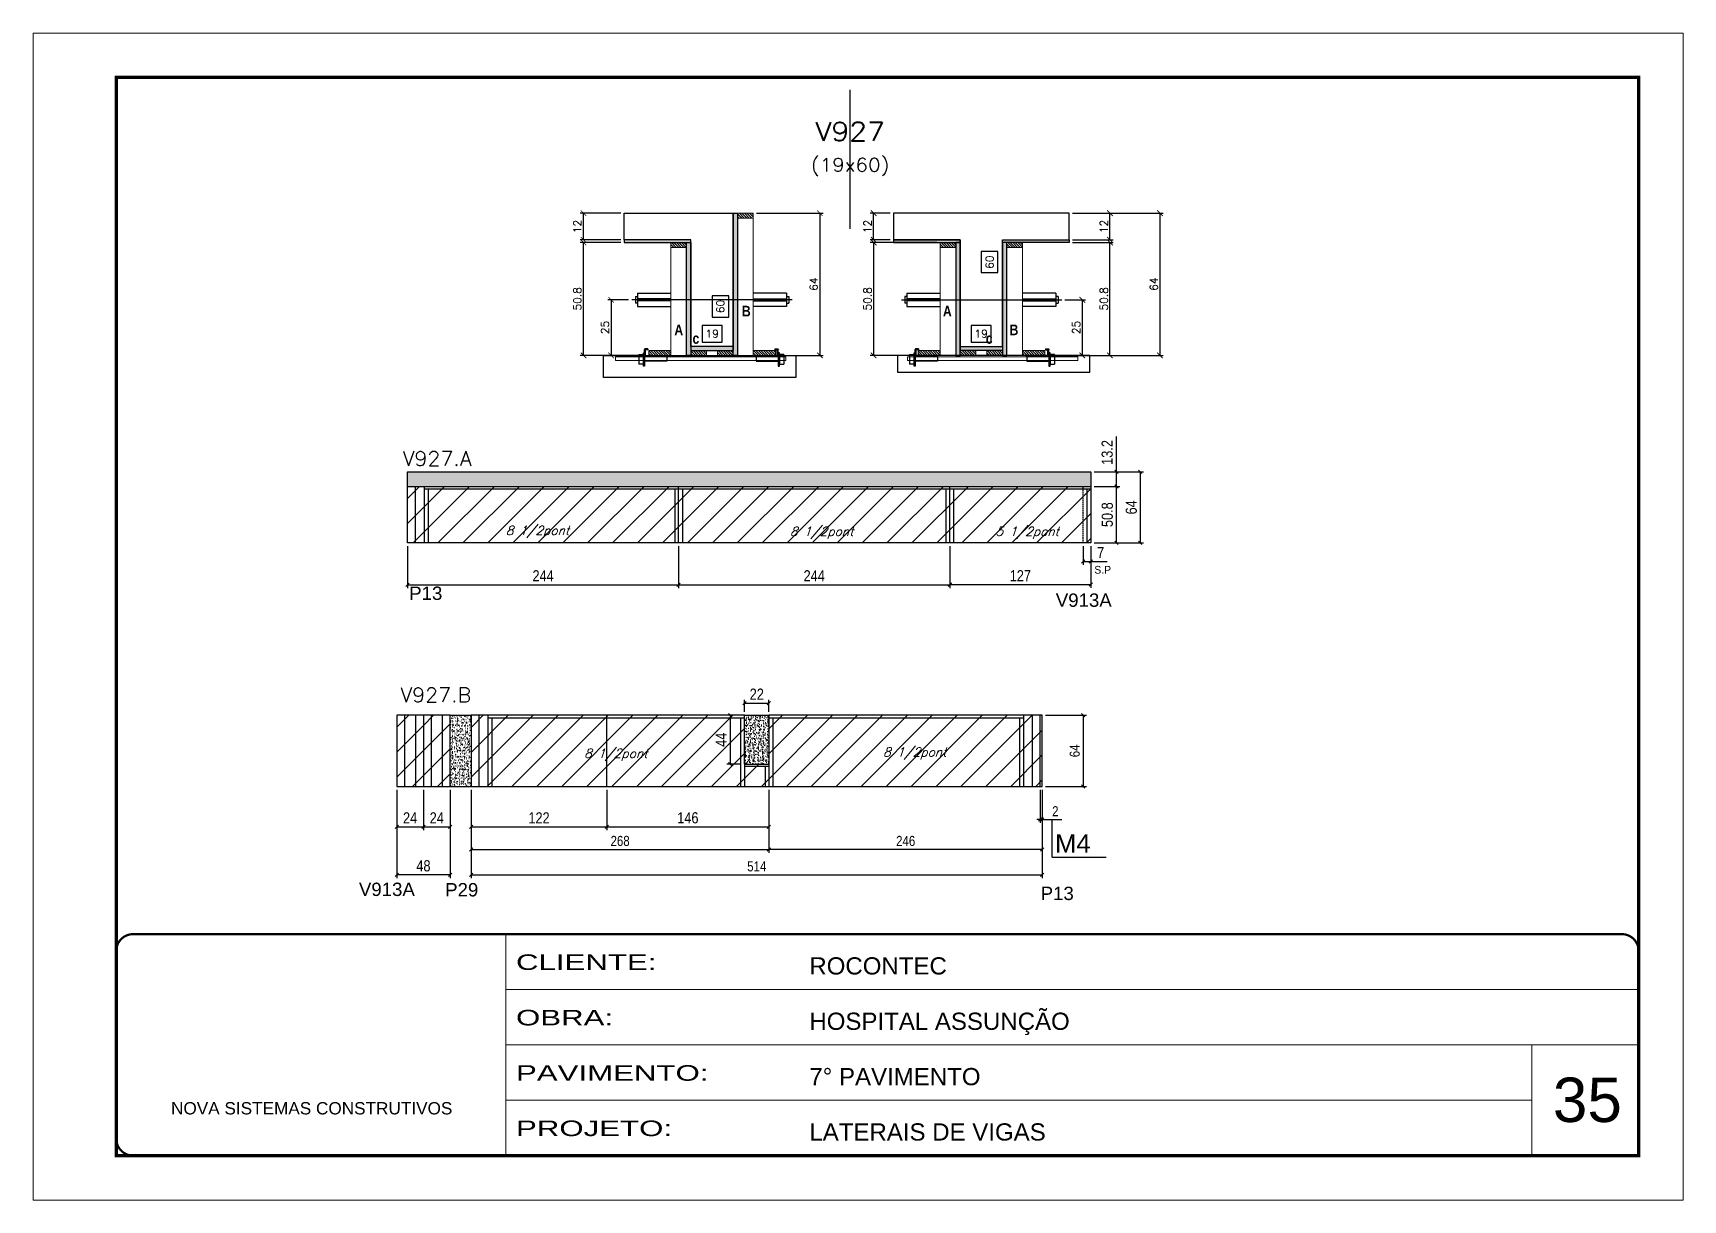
# Model space of a CAD drawing. Extents: x -20960 to -5926, y -2106 to 21915.
# Drawn here: x -9037 to -7552, y 11677 to 12727 of the extents above; entities that cross this region are included whole.
import ezdxf
from ezdxf.enums import TextEntityAlignment as Align

# ---------------------------------------------------------------- set-up
doc = ezdxf.new("R2010")
doc.units = 0
for name, pattern in [('CONTINUO', [0]), ('DASHED', [0.75, 0.5, -0.25]), ('HIDDEN', [0.375, 0.25, -0.125])]:
    doc.linetypes.add(name, pattern=pattern)
for name, color, linetype in [('5', 5, 'Continuous'), ('barrote', 251, 'Continuous'), ('COTA', 241, 'Continuous'), ('Cota Seção (2x)', 4, 'Continuous'), ('detalhes', 4, 'Continuous'), ('NOMENCLATURA', 7, 'Continuous'), ('Painéis', 200, 'Continuous'), ('presilha', 1, 'Continuous'), ('Reaproveitamento', 251, 'Continuous'), ('SARR_2.2x7', 40, 'Continuous'), ('SARR_3.5x7', 81, 'Continuous'), ('TENSOR', 3, 'Continuous'), ('texto', 7, 'Continuous'), ('Texto de Titulo', 7, 'Continuous'), ('Texto Qtd Sarr', 242, 'Continuous')]:
    doc.layers.add(name, color=color, linetype=linetype)
for name, color, linetype, lineweight in [('CARIMBO', 255, 'Continuous', 9), ('CONCRETO', 251, 'Continuous', 25), ('Folhas', 255, 'Continuous', 9), ('Hachura', 251, 'Continuous', 9), ('Madeira', 126, 'Continuous', 18), ('SARRAFO DE PRESSAO', 251, 'DASHED', 9), ('SCO-___-LAJ', 2, 'Continuous', 0), ('Texto Seção', 7, 'Continuous', 15)]:
    doc.layers.add(name, color=color, linetype=linetype, lineweight=lineweight)
doc.styles.add('ARIAL', font='arial.ttf')
doc.styles.add('COTA TECNICA', font='techl___.ttf', dxfattribs={"height": 10})
doc.styles.add('COTA TECNICA-50', font='techl___.ttf', dxfattribs={"height": 9})
doc.styles.add('REGUA-120', font='ROMANS.shx', dxfattribs={"height": 15})
doc.styles.add('Romans', font='romans.shx')
doc.styles.add('ROMAS860', font='ROMAS860.SHX')
doc.styles.get("Standard").update_dxf_attribs({"font": 'arial.ttf'})
doc.styles.add('TECNICA', font='techb___.ttf', dxfattribs={"height": 10})
doc.styles.add('Tecnologia', font='')
doc.styles.get('Tecnologia').set_extended_font_data('Forgotten Futurist')
doc.dimstyles.new('COTA PAINEL-50', dxfattribs={"dimtxt": 9, "dimasz": 3, "dimexe": 3, "dimexo": 3, "dimgap": 3, "dimtad": 1, "dimdec": 1, "dimzin": 12, "dimdsep": 46, "dimtxsty": 'COTA TECNICA-50', "dimblk1": 'OBLIQUE', "dimblk2": 'OBLIQUE', "dimsah": 1, "dimcen": 0.9, "dimclrd": 4, "dimclre": 4, "dimclrt": 240, "dimadec": 1, "dimazin": 3, "dimtfac": 1, "dimtdec": 1, "dimtmove": 0, "dimatfit": 3, "dimfxl": 1, "dimtolj": 1, "dimtzin": 12, "dimarcsym": 0})
doc.dimstyles.new('Cota Seção (2x)', dxfattribs={"dimtxt": 7, "dimasz": 5, "dimexe": 3, "dimexo": 3, "dimgap": 2, "dimtad": 3, "dimdec": 1, "dimlfac": 0.5, "dimzin": 12, "dimdsep": 46, "dimtxsty": 'Romans', "dimblk": 'ARCHTICK', "dimcen": 0, "dimclrd": 4, "dimclre": 4, "dimclrt": 1, "dimadec": 1, "dimazin": 3, "dimtfac": 1, "dimtdec": 1, "dimtmove": 0, "dimatfit": 3, "dimldrblk": 'OBLIQUE', "dimfxl": 1, "dimtolj": 1, "dimtzin": 12, "dimarcsym": 0})
doc.dimstyles.new('Cota Seção interna', dxfattribs={"dimtxt": 7, "dimasz": 6, "dimexe": 0.18, "dimexo": 2, "dimgap": -4, "dimtad": 3, "dimdec": 1, "dimlfac": 0.5, "dimzin": 12, "dimdsep": 46, "dimtxsty": 'Romans', "dimblk": 'ARCHTICK', "dimcen": 0.09, "dimse1": 1, "dimse2": 1, "dimsd1": 1, "dimsd2": 1, "dimclrd": 180, "dimclre": 5, "dimclrt": 1, "dimadec": 0, "dimazin": 3, "dimtfac": 1, "dimtdec": 1, "dimtofl": 0, "dimtmove": 0, "dimatfit": 3, "dimldrblk": 'ARCHTICK', "dimfxl": 1, "dimtolj": 1, "dimtzin": 0, "dimarcsym": 0})
doc.dimstyles.new('PAINEL', dxfattribs={"dimtxt": 10, "dimasz": 3, "dimexe": 3, "dimexo": 3, "dimgap": 3, "dimtad": 1, "dimdec": 1, "dimzin": 12, "dimdsep": 46, "dimtxsty": 'COTA TECNICA', "dimblk1": 'OBLIQUE', "dimblk2": 'OBLIQUE', "dimsah": 1, "dimcen": 0.9, "dimclrd": 4, "dimclre": 4, "dimclrt": 240, "dimadec": 1, "dimazin": 3, "dimtfac": 1, "dimtdec": 1, "dimtmove": 0, "dimatfit": 3, "dimfxl": 1, "dimtolj": 1, "dimtzin": 12, "dimarcsym": 0})
pattern_1 = [(50, (-141925.284, -18738.9173), (5.46554007, -0.47817257), [0.5715, -6.2865]), (355, (-141925.284, -18738.9173), (-1.05730264, 5.73170536), [0.4572, -5.02921753]), (100.4514447, (-141924.8284, -18738.957), (4.40823741, 5.25353256), [0.48570026, -5.34270734]), (46.1842, (-141925.284, -18737.393), (8.13237123, -1.26126984), [0.85725, -9.42975]), (96.6355576, (-141924.606, -18737.4984), (7.122124, 7.42278374), [0.7285507, -8.01406824]), (351.184151, (-141925.284, -18737.393), (7.122124, 7.42278374), [0.685799, -7.54379196]), (21, (-141924.522, -18737.7743), (4.54843174, -3.06795595), [0.5715, -6.2865]), (326, (-141924.522, -18737.7743), (1.85406085, 5.52563898), [0.4572, -5.0292]), (71.451445, (-141924.143, -18738.03), (6.40249258, 2.45768307), [0.48570026, -5.34269813]), (37.5, (-141925.2839, -18738.9173), (0.092658098, 2.536651166), [0, -4.96824, 0, -5.1054, 0, -5.04825]), (7.5, (-141925.284, -18738.9173), (2.004589875, 3.005417245), [0, -2.91084, 0, -4.85394, 0, -1.92405]), (327.5, (-141926.9832, -18738.9173), (4.067717855, -0.17186232), [0, -1.905, 0, -5.9436, 0, -7.8867]), (317.5, (-141927.745, -18738.9173), (4.44387544, 0.76279473), [0, -2.4765, 0, -3.94716, 0, -5.6007])]

msp = doc.modelspace()

# ---------------------------------------------------------------- texts
at = {"layer": '5', "linetype": 'Continuous'}
for s, p in [('P13', (-8698.39, 12216.73)), ('V913A', (-8116.47, 12210.5)), ('V913A', (-8743.66, 11950.31)), ('P29', (-8666.06, 11949.92)), ('P13', (-8130.11, 11946.67))]:
    msp.add_text(s, height=12, rotation=359.99996, dxfattribs=at).set_placement(p)
at = {"layer": 'CARIMBO', "style": 'ARIAL'}
msp.add_text('35', height=40, dxfattribs=at).set_placement((-7669.14, 11746.93))
at = {"layer": 'detalhes', "style": 'TECNICA'}
for s, p in [('B', (-8398.97, 12471.74)), ('A', (-8218.07, 12471.74)), ('A', (-8459.8, 12454.9)), ('B', (-8158.11, 12454.9)), ('c', (-8443.42, 12447.2)), ('c', (-8179.49, 12447.2))]:
    msp.add_text(s, height=9.6, dxfattribs=at).set_placement(p)
at = {"layer": 'NOMENCLATURA', "linetype": 'Continuous'}
msp.add_text('M4', height=16.5, dxfattribs=at).set_placement((-8117.17, 11989.33))
at = {"layer": 'texto', "color": 2, "char_height": 8, "attachment_point": 5, "style": 'Romans'}
for s, insert in [('{\\Q19;\\C256;8 1/2pont}', (-8582.96, 12277.91)), ('{\\Q19;\\C256;8 1/2pont}', (-8327.15, 12277.04)), ('{\\Q19;\\C256;5 1/2pont}', (-8142.16, 12277.04)), ('{\\Q19;\\C256;8 1/2pont}', (-8512.47, 12077.34)), ('{\\Q19;\\C256;8 1/2pont}', (-8243.42, 12078.54))]:
    msp.add_mtext(s, dxfattribs=dict(at, insert=insert))
at = {"layer": 'texto', "color": 4, "insert": (-8074.25, 12243.75), "char_height": 7, "attachment_point": 5, "style": 'ROMAS860'}
msp.add_mtext('S.P', dxfattribs=at)
at = {"layer": 'Texto Seção', "style": 'REGUA-120', "width": 1.05}
for s, p in [('V927.A', (-8704.27, 12337.41)), ('V927.B', (-8706.34, 12124.77))]:
    msp.add_text(s, height=13, dxfattribs=at).set_placement(p)

# ---------------------------------------------------------------- blocks, each defined once
blk = doc.blocks.new('9999999999')
at = {"color": 30, "linetype": 'CONTINUO'}
for p, q in [((98564.6, 34230.2), (98564.6, 34429.4)), ((98564.6, 34379.6), (99584, 34379.6)), ((98564.6, 34329.8), (99488, 34329.8)), ((99584, 34329.8), (99488, 34329.8)), ((99488, 34329.8), (99488, 34230.2)), ((98564.6, 34280), (99488, 34280))]:
    blk.add_line(p, q, dxfattribs=at)
at = {"color": 30, "linetype": 'CONTINUO', "const_width": 2}
blk.add_lwpolyline([(99584, 34230.2), (99584, 34414.4, 0.414214), (99569, 34429.4), (98229, 34429.4, 0.414214), (98214, 34414.4), (98214, 34245.2, 0.414214), (98229, 34230.2), (99584, 34230.2)], format="xyb", dxfattribs=at)
at = {"layer": 'Folhas'}
blk.add_lwpolyline([(98139, 34190.2), (99624, 34190.2), (99624, 35240.2), (98139, 35240.2)], close=True, dxfattribs=at)
at = {"layer": 'Folhas', "color": 30, "const_width": 3}
blk.add_lwpolyline([(98214, 34230.2), (99584, 34230.2), (99584, 35200.2), (98214, 35200.2)], close=True, dxfattribs=at)
at = {"color": 7, "linetype": 'Continuous', "ltscale": 5, "style": 'ARIAL'}
for s, height, p in [('ROCONTEC', 15.48, (98837.7, 34393.1)), ('HOSPITAL ASSUNÇÃO', 15.483, (98837.7, 34343.3)), ('7° PAVIMENTO', 15.483, (98837.7, 34293.5)), ('NOVA SISTEMAS CONSTRUTIVOS', 11.059, (98263.2, 34267.2)), ('LATERAIS DE VIGAS', 15.483, (98837.7, 34243.7))]:
    blk.add_text(s, height=height, dxfattribs=at).set_placement(p)
at = {"layer": 'Folhas', "color": 7, "style": 'Tecnologia', "width": 1.5}
for s, p in [('CLIENTE:', (98573.7, 34397.2)), ('OBRA:', (98573.7, 34347.3)), ('PAVIMENTO:', (98573.7, 34297.5)), ('PROJETO:', (98573.7, 34247.7))]:
    blk.add_text(s, height=14, dxfattribs=at).set_placement(p)
blk = doc.blocks.new('_Oblique')
at = {"color": 0, "linetype": 'ByBlock', "lineweight": -2}
blk.add_line((-0.5, -0.5), (0.5, 0.5), dxfattribs=at)
blk = doc.blocks.new('*D1278')
at = {"layer": 'COTA', "color": 4, "linetype": 'ByBlock', "lineweight": -2, "transparency": 16777216}
for p, q in [((-8091.9, 12265), (-8091.9, 12248.2)), ((-8084.9, 12265), (-8084.9, 12248.2)), ((-8091.9, 12251.2), (-8084.9, 12251.2)), ((-8084.9, 12251.2), (-8070.2, 12251.2))]:
    blk.add_line(p, q, dxfattribs=at)
at = {"layer": 'Defpoints', "color": 0, "linetype": 'ByBlock', "transparency": 16777216}
for p in [(-8091.9, 12268), (-8084.9, 12268), (-8084.9, 12251.2)]:
    blk.add_point(p, dxfattribs=at)
at = {"layer": 'COTA', "color": 4, "linetype": 'ByBlock', "lineweight": -2, "transparency": 16777216, "xscale": 3, "yscale": 3, "zscale": 3, "rotation": 180}
blk.add_blockref('_Oblique', (-8091.9, 12251.2), dxfattribs=at)
at = {"layer": 'COTA', "color": 4, "linetype": 'ByBlock', "lineweight": -2, "transparency": 16777216, "xscale": 3, "yscale": 3, "zscale": 3}
blk.add_blockref('_Oblique', (-8084.9, 12251.2), dxfattribs=at)
at = {"layer": 'COTA', "color": 240, "linetype": 'ByBlock', "transparency": 16777216, "insert": (-8076.1, 12259.3), "char_height": 10, "attachment_point": 5, "style": 'COTA TECNICA'}
blk.add_mtext('\\A1;7', dxfattribs=at)
blk = doc.blocks.new('*D1279')
at = {"layer": 'COTA', "color": 4, "linetype": 'ByBlock', "lineweight": -2, "transparency": 16777216}
for p, q in [((-8699.9, 12265.1), (-8699.9, 12227.3)), ((-8455.9, 12265.1), (-8455.9, 12227.3)), ((-8699.9, 12230.3), (-8455.9, 12230.3))]:
    blk.add_line(p, q, dxfattribs=at)
at = {"layer": 'Defpoints', "color": 0, "linetype": 'ByBlock', "transparency": 16777216}
for p in [(-8699.9, 12268.1), (-8455.9, 12268.1), (-8455.9, 12230.3)]:
    blk.add_point(p, dxfattribs=at)
at = {"layer": 'COTA', "color": 4, "linetype": 'ByBlock', "lineweight": -2, "transparency": 16777216, "xscale": 3, "yscale": 3, "zscale": 3, "rotation": 180}
blk.add_blockref('_Oblique', (-8699.9, 12230.3), dxfattribs=at)
at = {"layer": 'COTA', "color": 4, "linetype": 'ByBlock', "lineweight": -2, "transparency": 16777216, "xscale": 3, "yscale": 3, "zscale": 3}
blk.add_blockref('_Oblique', (-8455.9, 12230.3), dxfattribs=at)
at = {"layer": 'COTA', "color": 240, "linetype": 'ByBlock', "transparency": 16777216, "insert": (-8577.9, 12238.4), "char_height": 10, "attachment_point": 5, "style": 'COTA TECNICA'}
blk.add_mtext('\\A1;244', dxfattribs=at)
blk = doc.blocks.new('*D1280')
at = {"layer": 'COTA', "color": 4, "linetype": 'ByBlock', "lineweight": -2, "transparency": 16777216}
for p, q in [((-8455.9, 12265.1), (-8455.9, 12227.3)), ((-8211.9, 12265.1), (-8211.9, 12227.3)), ((-8455.9, 12230.3), (-8211.9, 12230.3))]:
    blk.add_line(p, q, dxfattribs=at)
at = {"layer": 'Defpoints', "color": 0, "linetype": 'ByBlock', "transparency": 16777216}
for p in [(-8455.9, 12268.1), (-8211.9, 12268.1), (-8211.9, 12230.3)]:
    blk.add_point(p, dxfattribs=at)
at = {"layer": 'COTA', "color": 4, "linetype": 'ByBlock', "lineweight": -2, "transparency": 16777216, "xscale": 3, "yscale": 3, "zscale": 3, "rotation": 180}
blk.add_blockref('_Oblique', (-8455.9, 12230.3), dxfattribs=at)
at = {"layer": 'COTA', "color": 4, "linetype": 'ByBlock', "lineweight": -2, "transparency": 16777216, "xscale": 3, "yscale": 3, "zscale": 3}
blk.add_blockref('_Oblique', (-8211.9, 12230.3), dxfattribs=at)
at = {"layer": 'COTA', "color": 240, "linetype": 'ByBlock', "transparency": 16777216, "insert": (-8333.9, 12238.4), "char_height": 10, "attachment_point": 5, "style": 'COTA TECNICA'}
blk.add_mtext('\\A1;244', dxfattribs=at)
blk = doc.blocks.new('*D1281')
at = {"layer": 'COTA', "color": 4, "linetype": 'ByBlock', "lineweight": -2, "transparency": 16777216}
for p, q in [((-8211.9, 12265.1), (-8211.9, 12227.5)), ((-8084.9, 12265), (-8084.9, 12227.5)), ((-8211.9, 12230.5), (-8084.9, 12230.5))]:
    blk.add_line(p, q, dxfattribs=at)
at = {"layer": 'Defpoints', "color": 0, "linetype": 'ByBlock', "transparency": 16777216}
for p in [(-8211.9, 12268.1), (-8084.9, 12268), (-8084.9, 12230.5)]:
    blk.add_point(p, dxfattribs=at)
at = {"layer": 'COTA', "color": 4, "linetype": 'ByBlock', "lineweight": -2, "transparency": 16777216, "xscale": 3, "yscale": 3, "zscale": 3}
for p, rotation in [((-8211.9, 12230.5), 179.9991955490414), ((-8084.9, 12230.5), 359.9991955490415)]:
    blk.add_blockref('_Oblique', p, dxfattribs=dict(at, rotation=rotation))
at = {"layer": 'COTA', "color": 240, "linetype": 'ByBlock', "transparency": 16777216, "insert": (-8148.4, 12238.5), "char_height": 10, "attachment_point": 5, "rotation": 359.9992, "style": 'COTA TECNICA'}
blk.add_mtext('\\A1;127', dxfattribs=at)
blk = doc.blocks.new('*D1282')
at = {"layer": 'COTA', "color": 4, "linetype": 'ByBlock', "lineweight": -2, "transparency": 16777216}
for p, q in [((-8081.9, 12318.8), (-8058.9, 12318.8)), ((-8061.9, 12268), (-8061.9, 12318.8)), ((-8081.9, 12268), (-8058.9, 12268))]:
    blk.add_line(p, q, dxfattribs=at)
at = {"layer": 'Defpoints', "color": 0, "linetype": 'ByBlock', "transparency": 16777216}
for p in [(-8084.9, 12318.8), (-8061.9, 12318.8), (-8084.9, 12268)]:
    blk.add_point(p, dxfattribs=at)
at = {"layer": 'COTA', "color": 4, "linetype": 'ByBlock', "lineweight": -2, "transparency": 16777216, "xscale": 3, "yscale": 3, "zscale": 3}
for p, rotation in [((-8061.9, 12318.8), 90), ((-8061.9, 12268), 270)]:
    blk.add_blockref('_Oblique', p, dxfattribs=dict(at, rotation=rotation))
at = {"layer": 'COTA', "color": 240, "linetype": 'ByBlock', "transparency": 16777216, "insert": (-8070.1, 12293.4), "char_height": 10, "attachment_point": 5, "rotation": 90, "style": 'COTA TECNICA'}
blk.add_mtext('\\A1;50.8', dxfattribs=at)
blk = doc.blocks.new('*D1283')
at = {"layer": 'COTA', "color": 4, "linetype": 'ByBlock', "lineweight": -2, "transparency": 16777216}
for p, q in [((-8061.9, 12332), (-8061.9, 12363.8)), ((-8081.9, 12332), (-8058.9, 12332)), ((-8061.9, 12318.8), (-8061.9, 12332)), ((-8081.9, 12318.8), (-8058.9, 12318.8))]:
    blk.add_line(p, q, dxfattribs=at)
at = {"layer": 'Defpoints', "color": 0, "linetype": 'ByBlock', "transparency": 16777216}
for p in [(-8084.9, 12332), (-8084.9, 12318.8), (-8061.9, 12318.8)]:
    blk.add_point(p, dxfattribs=at)
at = {"layer": 'COTA', "color": 4, "linetype": 'ByBlock', "lineweight": -2, "transparency": 16777216, "xscale": 3, "yscale": 3, "zscale": 3}
for p, rotation in [((-8061.9, 12332), 90), ((-8061.9, 12318.8), 270)]:
    blk.add_blockref('_Oblique', p, dxfattribs=dict(at, rotation=rotation))
at = {"layer": 'COTA', "color": 240, "linetype": 'ByBlock', "transparency": 16777216, "insert": (-8070.2, 12349.4), "char_height": 10, "attachment_point": 5, "rotation": 90, "style": 'COTA TECNICA'}
blk.add_mtext('\\A1;13.2', dxfattribs=at)
blk = doc.blocks.new('*D1284')
at = {"layer": 'COTA', "color": 4, "linetype": 'ByBlock', "lineweight": -2, "transparency": 16777216}
for p, q in [((-8081.9, 12332), (-8037.4, 12332)), ((-8040.4, 12332), (-8040.4, 12268)), ((-8081.9, 12268), (-8037.4, 12268))]:
    blk.add_line(p, q, dxfattribs=at)
at = {"layer": 'Defpoints', "color": 0, "linetype": 'ByBlock', "transparency": 16777216}
for p in [(-8084.9, 12332), (-8084.9, 12268), (-8040.4, 12268)]:
    blk.add_point(p, dxfattribs=at)
at = {"layer": 'COTA', "color": 4, "linetype": 'ByBlock', "lineweight": -2, "transparency": 16777216, "xscale": 3, "yscale": 3, "zscale": 3}
for p, rotation in [((-8040.4, 12332), 90), ((-8040.4, 12268), 270)]:
    blk.add_blockref('_Oblique', p, dxfattribs=dict(at, rotation=rotation))
at = {"layer": 'COTA', "color": 240, "linetype": 'ByBlock', "transparency": 16777216, "insert": (-8048.5, 12300), "char_height": 10, "attachment_point": 5, "rotation": 90, "style": 'COTA TECNICA'}
blk.add_mtext('\\A1;64', dxfattribs=at)
blk = doc.blocks.new('*D1285')
at = {"layer": 'COTA', "color": 4, "linetype": 'ByBlock', "lineweight": -2, "transparency": 16777216}
for p, q in [((-8709.6, 12045.9), (-8709.6, 11966.3)), ((-8661.6, 12045.9), (-8661.6, 11966.3)), ((-8661.6, 11969.3), (-8709.6, 11969.3))]:
    blk.add_line(p, q, dxfattribs=at)
at = {"layer": 'Defpoints', "color": 0, "linetype": 'ByBlock', "transparency": 16777216}
for p in [(-8709.6, 12048.9), (-8661.6, 12048.9), (-8709.6, 11969.3)]:
    blk.add_point(p, dxfattribs=at)
at = {"layer": 'COTA', "color": 4, "linetype": 'ByBlock', "lineweight": -2, "transparency": 16777216, "xscale": 3, "yscale": 3, "zscale": 3}
for p, rotation in [((-8709.6, 11969.3), 180.0000000002952), ((-8661.6, 11969.3), 2.952837974135036e-10)]:
    blk.add_blockref('_Oblique', p, dxfattribs=dict(at, rotation=rotation))
at = {"layer": 'COTA', "color": 240, "linetype": 'ByBlock', "transparency": 16777216, "insert": (-8685.6, 11977.4), "char_height": 10, "attachment_point": 5, "style": 'COTA TECNICA'}
blk.add_mtext('\\A1;48', dxfattribs=at)
blk = doc.blocks.new('*D1286')
at = {"layer": 'COTA', "color": 4, "linetype": 'ByBlock', "lineweight": -2, "transparency": 16777216}
for p, q in [((-8399.6, 12112.9), (-8412.5, 12112.9)), ((-8409.5, 12112.9), (-8409.5, 12068.9)), ((-8399.6, 12068.9), (-8412.5, 12068.9))]:
    blk.add_line(p, q, dxfattribs=at)
at = {"layer": 'Defpoints', "color": 0, "linetype": 'ByBlock', "transparency": 16777216}
for p in [(-8396.6, 12112.9), (-8409.5, 12068.9), (-8396.6, 12068.9)]:
    blk.add_point(p, dxfattribs=at)
at = {"layer": 'COTA', "color": 4, "linetype": 'ByBlock', "lineweight": -2, "transparency": 16777216, "xscale": 3, "yscale": 3, "zscale": 3}
for p, rotation in [((-8409.5, 12112.9), 90), ((-8409.5, 12068.9), 270)]:
    blk.add_blockref('_Oblique', p, dxfattribs=dict(at, rotation=rotation))
at = {"layer": 'COTA', "color": 240, "linetype": 'ByBlock', "transparency": 16777216, "insert": (-8417.6, 12090.9), "char_height": 10, "attachment_point": 5, "rotation": 90, "style": 'COTA TECNICA'}
blk.add_mtext('\\A1;44', dxfattribs=at)
blk = doc.blocks.new('*D1287')
at = {"layer": 'COTA', "color": 4, "linetype": 'ByBlock', "lineweight": -2, "transparency": 16777216}
for p, q in [((-8396.6, 12115.9), (-8396.6, 12126.9)), ((-8396.6, 12123.9), (-8374.6, 12123.9)), ((-8374.6, 12115.9), (-8374.6, 12126.9))]:
    blk.add_line(p, q, dxfattribs=at)
at = {"layer": 'Defpoints', "color": 0, "linetype": 'ByBlock', "transparency": 16777216}
for p in [(-8374.6, 12123.9), (-8396.6, 12112.9), (-8374.6, 12112.9)]:
    blk.add_point(p, dxfattribs=at)
at = {"layer": 'COTA', "color": 4, "linetype": 'ByBlock', "lineweight": -2, "transparency": 16777216, "xscale": 3, "yscale": 3, "zscale": 3, "rotation": 180}
blk.add_blockref('_Oblique', (-8396.6, 12123.9), dxfattribs=at)
at = {"layer": 'COTA', "color": 4, "linetype": 'ByBlock', "lineweight": -2, "transparency": 16777216, "xscale": 3, "yscale": 3, "zscale": 3}
blk.add_blockref('_Oblique', (-8374.6, 12123.9), dxfattribs=at)
at = {"layer": 'COTA', "color": 240, "linetype": 'ByBlock', "transparency": 16777216, "insert": (-8385.6, 12131.9), "char_height": 10, "attachment_point": 5, "style": 'COTA TECNICA'}
blk.add_mtext('\\A1;22', dxfattribs=at)
blk = doc.blocks.new('*D1288')
at = {"layer": 'COTA', "color": 4, "linetype": 'ByBlock', "lineweight": -2, "transparency": 16777216}
for p, q in [((-8642.6, 12045.9), (-8642.6, 12009.5)), ((-8520.6, 12045.9), (-8520.6, 12009.5)), ((-8642.6, 12012.5), (-8520.6, 12012.5))]:
    blk.add_line(p, q, dxfattribs=at)
at = {"layer": 'Defpoints', "color": 0, "linetype": 'ByBlock', "transparency": 16777216}
for p in [(-8642.6, 12048.9), (-8520.6, 12048.9), (-8520.6, 12012.5)]:
    blk.add_point(p, dxfattribs=at)
at = {"layer": 'COTA', "color": 4, "linetype": 'ByBlock', "lineweight": -2, "transparency": 16777216, "xscale": 3, "yscale": 3, "zscale": 3, "rotation": 180}
blk.add_blockref('_Oblique', (-8642.6, 12012.5), dxfattribs=at)
at = {"layer": 'COTA', "color": 4, "linetype": 'ByBlock', "lineweight": -2, "transparency": 16777216, "xscale": 3, "yscale": 3, "zscale": 3}
blk.add_blockref('_Oblique', (-8520.6, 12012.5), dxfattribs=at)
at = {"layer": 'COTA', "color": 240, "linetype": 'ByBlock', "transparency": 16777216, "insert": (-8581.6, 12020.6), "char_height": 10, "attachment_point": 5, "style": 'COTA TECNICA'}
blk.add_mtext('\\A1;122', dxfattribs=at)
blk = doc.blocks.new('*D1289')
at = {"layer": 'COTA', "color": 4, "linetype": 'ByBlock', "lineweight": -2, "transparency": 16777216}
for p, q in [((-8520.6, 12045.9), (-8520.6, 12009.5)), ((-8374.6, 12045.9), (-8374.6, 12009.5)), ((-8520.6, 12012.5), (-8374.6, 12012.5))]:
    blk.add_line(p, q, dxfattribs=at)
at = {"layer": 'Defpoints', "color": 0, "linetype": 'ByBlock', "transparency": 16777216}
for p in [(-8520.6, 12048.9), (-8374.6, 12048.9), (-8374.6, 12012.5)]:
    blk.add_point(p, dxfattribs=at)
at = {"layer": 'COTA', "color": 4, "linetype": 'ByBlock', "lineweight": -2, "transparency": 16777216, "xscale": 3, "yscale": 3, "zscale": 3, "rotation": 180}
blk.add_blockref('_Oblique', (-8520.6, 12012.5), dxfattribs=at)
at = {"layer": 'COTA', "color": 4, "linetype": 'ByBlock', "lineweight": -2, "transparency": 16777216, "xscale": 3, "yscale": 3, "zscale": 3}
blk.add_blockref('_Oblique', (-8374.6, 12012.5), dxfattribs=at)
at = {"layer": 'COTA', "color": 240, "linetype": 'ByBlock', "transparency": 16777216, "insert": (-8447.6, 12020.6), "char_height": 10, "attachment_point": 5, "style": 'COTA TECNICA'}
blk.add_mtext('\\A1;146', dxfattribs=at)
blk = doc.blocks.new('titulo1')
at = {"layer": 'Defpoints', "color": 252, "linetype": 'HIDDEN', "ltscale": 2}
blk.add_line((0, 0), (0, 125), dxfattribs=at)
at = {"layer": 'Defpoints', "style": 'Romans', "oblique": 15}
blk.add_attdef('FOLHA', text='', height=10, dxfattribs=at).set_placement((0, 15.6), align=Align.MIDDLE_CENTER)
at = {"layer": 'Texto Qtd Sarr', "color": 3, "style": 'Romans', "oblique": 15}
for tag, height, p in [('TITULO', 17, (0, 71.4)), ('SEÇÃO', 12, (0, 41.5))]:
    blk.add_attdef(tag, text='', height=height, dxfattribs=at).set_placement(p, align=Align.MIDDLE_CENTER)
blk = doc.blocks.new('_ArchTick')
at = {"color": 0, "linetype": 'ByBlock', "const_width": 0.15}
blk.add_lwpolyline([(-0.5, -0.5), (0.5, 0.5)], dxfattribs=at)
blk = doc.blocks.new('*D1290')
at = {"layer": 'COTA', "color": 4, "lineweight": -2, "transparency": 16777216}
for p, q in [((-8507.8, 12538.3), (-8544.5, 12538.3)), ((-8541.5, 12436.7), (-8541.5, 12538.3)), ((-8490.2, 12436.7), (-8544.5, 12436.7))]:
    blk.add_line(p, q, dxfattribs=at)
at = {"layer": 'Defpoints', "color": 0, "transparency": 16777216}
for p in [(-8541.5, 12538.3), (-8504.8, 12538.3), (-8487.2, 12436.7)]:
    blk.add_point(p, dxfattribs=at)
at = {"layer": 'COTA', "color": 4, "lineweight": -2, "transparency": 16777216, "xscale": 5, "yscale": 5, "zscale": 5}
for p, rotation in [((-8541.5, 12538.3), 90), ((-8541.5, 12436.7), 270)]:
    blk.add_blockref('_ArchTick', p, dxfattribs=dict(at, rotation=rotation))
at = {"layer": 'COTA', "color": 1, "transparency": 16777216, "insert": (-8547, 12487.5), "char_height": 7, "attachment_point": 5, "rotation": 90, "style": 'Romans'}
blk.add_mtext('\\A1;50.8', dxfattribs=at)
blk = doc.blocks.new('*D1291')
at = {"layer": 'COTA', "color": 4, "lineweight": -2, "transparency": 16777216}
for p, q in [((-8507.8, 12564.7), (-8544.5, 12564.7)), ((-8541.5, 12540.7), (-8541.5, 12564.7)), ((-8507.8, 12540.7), (-8544.5, 12540.7))]:
    blk.add_line(p, q, dxfattribs=at)
at = {"layer": 'Defpoints', "color": 0, "transparency": 16777216}
for p in [(-8541.5, 12564.7), (-8504.8, 12564.7), (-8504.8, 12540.7)]:
    blk.add_point(p, dxfattribs=at)
at = {"layer": 'COTA', "color": 4, "lineweight": -2, "transparency": 16777216, "xscale": 5, "yscale": 5, "zscale": 5}
for p, rotation in [((-8541.5, 12564.7), 90), ((-8541.5, 12540.7), 270)]:
    blk.add_blockref('_ArchTick', p, dxfattribs=dict(at, rotation=rotation))
at = {"layer": 'COTA', "color": 1, "transparency": 16777216, "insert": (-8547, 12552.7), "char_height": 7, "attachment_point": 5, "rotation": 90, "style": 'Romans'}
blk.add_mtext('\\A1;12', dxfattribs=at)
blk = doc.blocks.new('*D1292')
at = {"layer": 'Cota Seção (2x)', "color": 180, "lineweight": -2, "transparency": 16777216}
for p, q in [((-8410.8, 12490.2), (-8425.8, 12490.2)), ((-8425.8, 12490.2), (-8425.8, 12471.2)), ((-8410.8, 12471.2), (-8410.8, 12490.2)), ((-8425.8, 12471.2), (-8410.8, 12471.2))]:
    blk.add_line(p, q, dxfattribs=at)
at = {"layer": 'Defpoints', "color": 0, "transparency": 16777216}
for p in [(-8444.8, 12564.7), (-8406.8, 12564.7), (-8444.8, 12444.7)]:
    blk.add_point(p, dxfattribs=at)
at = {"layer": 'Cota Seção (2x)', "color": 1, "transparency": 16777216, "insert": (-8418.3, 12480.7), "char_height": 7, "attachment_point": 5, "rotation": 90, "style": 'Romans'}
blk.add_mtext('\\A1;60', dxfattribs=at)
blk = doc.blocks.new('PRESILHA METÁLICA 1')
at = {"layer": 'presilha'}
for p, q in [((0, 13), (6, 13)), ((0, 13), (0, 0)), ((6, 0), (0, 0)), ((6, 15.5), (7.5, 15.5)), ((6, -2.5), (6, 15.5)), ((6, 13), (6, 0)), ((7.5, 10.6), (7.5, 19.9)), ((7.5, 15.5), (7.5, -2.5)), ((37.5, 4.1), (7.5, 4.1)), ((12, 21), (8.6, 21)), ((9, 11.6), (9, 18.9)), ((12, 19.5), (9.6, 19.5)), ((37.5, 11), (9.6, 11)), ((12, 21), (12, 19.5)), ((37.5, 11), (37.5, 4.1)), ((7.5, -2.5), (6, -2.5))]:
    blk.add_line(p, q, dxfattribs=at)
for centre, radius, start, end in [((8.6, 19.9), 1.14, 90, 180), ((9.6, 18.9), 0.57, 90, 180), ((9.6, 11.6), 0.57, 180, 270)]:
    blk.add_arc(centre, radius, start, end, dxfattribs=at)
blk = doc.blocks.new('*D1293')
at = {"layer": 'Cota Seção (2x)', "color": 180, "lineweight": -2, "transparency": 16777216}
for p, q in [((-8416.8, 12463.7), (-8434.8, 12463.7)), ((-8434.8, 12463.7), (-8434.8, 12448.7)), ((-8416.8, 12448.7), (-8416.8, 12463.7)), ((-8434.8, 12448.7), (-8416.8, 12448.7))]:
    blk.add_line(p, q, dxfattribs=at)
at = {"layer": 'Defpoints', "color": 0, "transparency": 16777216}
for p in [(-8444.8, 12444.7), (-8444.8, 12436.7), (-8406.8, 12436.7)]:
    blk.add_point(p, dxfattribs=at)
at = {"layer": 'Cota Seção (2x)', "color": 1, "transparency": 16777216, "insert": (-8425.8, 12456.2), "char_height": 7, "attachment_point": 5, "style": 'Romans'}
blk.add_mtext('\\A1;19', dxfattribs=at)
blk = doc.blocks.new('*D1294')
at = {"layer": 'COTA', "color": 4, "lineweight": -2, "transparency": 16777216}
for p, q in [((-8385.8, 12564.7), (-8325.8, 12564.7)), ((-8328.8, 12564.7), (-8328.8, 12436.7)), ((-8385.8, 12436.7), (-8325.8, 12436.7))]:
    blk.add_line(p, q, dxfattribs=at)
at = {"layer": 'Defpoints', "color": 0, "transparency": 16777216}
for p in [(-8388.8, 12564.7), (-8388.8, 12436.7), (-8328.8, 12436.7)]:
    blk.add_point(p, dxfattribs=at)
at = {"layer": 'COTA', "color": 4, "lineweight": -2, "transparency": 16777216, "xscale": 5, "yscale": 5, "zscale": 5}
for p, rotation in [((-8328.8, 12564.7), 90), ((-8328.8, 12436.7), 270)]:
    blk.add_blockref('_ArchTick', p, dxfattribs=dict(at, rotation=rotation))
at = {"layer": 'COTA', "color": 1, "transparency": 16777216, "insert": (-8334.3, 12500.7), "char_height": 7, "attachment_point": 5, "rotation": 90, "style": 'Romans'}
blk.add_mtext('\\A1;64', dxfattribs=at)
blk = doc.blocks.new('*D1295')
at = {"layer": 'COTA', "color": 4, "lineweight": -2, "transparency": 16777216}
for p, q in [((-8501.1, 12486.7), (-8519.7, 12486.7)), ((-8516.7, 12486.7), (-8516.7, 12436.7)), ((-8501.1, 12436.7), (-8519.7, 12436.7))]:
    blk.add_line(p, q, dxfattribs=at)
at = {"layer": 'Defpoints', "color": 0, "transparency": 16777216}
for p in [(-8498.1, 12486.7), (-8516.7, 12436.7), (-8498.1, 12436.7)]:
    blk.add_point(p, dxfattribs=at)
at = {"layer": 'COTA', "color": 4, "lineweight": -2, "transparency": 16777216, "xscale": 5, "yscale": 5, "zscale": 5}
for p, rotation in [((-8516.7, 12486.7), 90), ((-8516.7, 12436.7), 270)]:
    blk.add_blockref('_ArchTick', p, dxfattribs=dict(at, rotation=rotation))
at = {"layer": 'COTA', "color": 1, "transparency": 16777216, "insert": (-8522.2, 12461.7), "char_height": 7, "attachment_point": 5, "rotation": 90, "style": 'Romans'}
blk.add_mtext('\\A1;25', dxfattribs=at)
blk = doc.blocks.new('*D1551')
at = {"layer": 'COTA', "color": 4, "lineweight": -2, "ltscale": 25, "transparency": 16777216}
for p, q in [((-8709.6, 12045.9), (-8709.6, 12009.5)), ((-8685.6, 12045.9), (-8685.6, 12009.5)), ((-8709.6, 12012.5), (-8685.6, 12012.5))]:
    blk.add_line(p, q, dxfattribs=at)
at = {"layer": 'Defpoints', "color": 0, "ltscale": 25, "transparency": 16777216}
for p in [(-8709.6, 12048.9), (-8685.6, 12048.9), (-8685.6, 12012.5)]:
    blk.add_point(p, dxfattribs=at)
at = {"layer": 'COTA', "color": 4, "lineweight": -2, "ltscale": 25, "transparency": 16777216, "xscale": 3, "yscale": 3, "zscale": 3, "rotation": 180}
blk.add_blockref('_Oblique', (-8709.6, 12012.5), dxfattribs=at)
at = {"layer": 'COTA', "color": 4, "lineweight": -2, "ltscale": 25, "transparency": 16777216, "xscale": 3, "yscale": 3, "zscale": 3}
blk.add_blockref('_Oblique', (-8685.6, 12012.5), dxfattribs=at)
at = {"layer": 'COTA', "color": 240, "ltscale": 25, "transparency": 16777216, "insert": (-8697.6, 12020.6), "char_height": 10, "attachment_point": 5, "style": 'COTA TECNICA'}
blk.add_mtext('\\A1;24', dxfattribs=at)
blk = doc.blocks.new('*D1552')
at = {"layer": 'COTA', "color": 4, "lineweight": -2, "ltscale": 25, "transparency": 16777216}
for p, q in [((-8685.6, 12045.9), (-8685.6, 12009.5)), ((-8661.6, 12045.9), (-8661.6, 12009.5)), ((-8685.6, 12012.5), (-8661.6, 12012.5))]:
    blk.add_line(p, q, dxfattribs=at)
at = {"layer": 'Defpoints', "color": 0, "ltscale": 25, "transparency": 16777216}
for p in [(-8685.6, 12048.9), (-8661.6, 12048.9), (-8661.6, 12012.5)]:
    blk.add_point(p, dxfattribs=at)
at = {"layer": 'COTA', "color": 4, "lineweight": -2, "ltscale": 25, "transparency": 16777216, "xscale": 3, "yscale": 3, "zscale": 3, "rotation": 180}
blk.add_blockref('_Oblique', (-8685.6, 12012.5), dxfattribs=at)
at = {"layer": 'COTA', "color": 4, "lineweight": -2, "ltscale": 25, "transparency": 16777216, "xscale": 3, "yscale": 3, "zscale": 3}
blk.add_blockref('_Oblique', (-8661.6, 12012.5), dxfattribs=at)
at = {"layer": 'COTA', "color": 240, "ltscale": 25, "transparency": 16777216, "insert": (-8673.6, 12020.6), "char_height": 10, "attachment_point": 5, "style": 'COTA TECNICA'}
blk.add_mtext('\\A1;24', dxfattribs=at)
blk = doc.blocks.new('*D1314')
at = {"layer": 'COTA', "color": 4, "lineweight": -2, "transparency": 16777216}
for p, q in [((-8101.5, 12538.3), (-8064.7, 12538.3)), ((-8067.7, 12436.7), (-8067.7, 12538.3)), ((-8119.1, 12436.7), (-8064.7, 12436.7))]:
    blk.add_line(p, q, dxfattribs=at)
at = {"layer": 'Defpoints', "color": 0, "transparency": 16777216}
for p in [(-8104.5, 12538.3), (-8067.7, 12538.3), (-8122.1, 12436.7)]:
    blk.add_point(p, dxfattribs=at)
at = {"layer": 'COTA', "color": 4, "lineweight": -2, "transparency": 16777216, "xscale": 5, "yscale": 5, "zscale": 5}
for p, rotation in [((-8067.7, 12538.3), 90), ((-8067.7, 12436.7), 270)]:
    blk.add_blockref('_ArchTick', p, dxfattribs=dict(at, rotation=rotation))
at = {"layer": 'COTA', "color": 1, "transparency": 16777216, "insert": (-8073.2, 12487.5), "char_height": 7, "attachment_point": 5, "rotation": 90, "style": 'Romans'}
blk.add_mtext('\\A1;50.8', dxfattribs=at)
blk = doc.blocks.new('*D1315')
at = {"layer": 'COTA', "color": 4, "lineweight": -2, "transparency": 16777216}
for p, q in [((-8101.5, 12564.7), (-8064.7, 12564.7)), ((-8067.7, 12540.7), (-8067.7, 12564.7)), ((-8101.5, 12540.7), (-8064.7, 12540.7))]:
    blk.add_line(p, q, dxfattribs=at)
at = {"layer": 'Defpoints', "color": 0, "transparency": 16777216}
for p in [(-8104.5, 12564.7), (-8067.7, 12564.7), (-8104.5, 12540.7)]:
    blk.add_point(p, dxfattribs=at)
at = {"layer": 'COTA', "color": 4, "lineweight": -2, "transparency": 16777216, "xscale": 5, "yscale": 5, "zscale": 5}
for p, rotation in [((-8067.7, 12564.7), 90), ((-8067.7, 12540.7), 270)]:
    blk.add_blockref('_ArchTick', p, dxfattribs=dict(at, rotation=rotation))
at = {"layer": 'COTA', "color": 1, "transparency": 16777216, "insert": (-8073.2, 12552.7), "char_height": 7, "attachment_point": 5, "rotation": 90, "style": 'Romans'}
blk.add_mtext('\\A1;12', dxfattribs=at)
blk = doc.blocks.new('*D1316')
at = {"layer": 'Cota Seção (2x)', "color": 180, "lineweight": -2, "transparency": 16777216}
for p, q in [((-8168.5, 12530.2), (-8183.5, 12530.2)), ((-8183.5, 12530.2), (-8183.5, 12511.2)), ((-8168.5, 12511.2), (-8168.5, 12530.2)), ((-8183.5, 12511.2), (-8168.5, 12511.2))]:
    blk.add_line(p, q, dxfattribs=at)
at = {"layer": 'Defpoints', "color": 0, "transparency": 16777216}
for p in [(-8164.5, 12564.7), (-8164.5, 12564.7), (-8164.5, 12444.7)]:
    blk.add_point(p, dxfattribs=at)
at = {"layer": 'Cota Seção (2x)', "color": 1, "transparency": 16777216, "insert": (-8176, 12520.7), "char_height": 7, "attachment_point": 5, "rotation": 90, "style": 'Romans'}
blk.add_mtext('\\A1;60', dxfattribs=at)
blk = doc.blocks.new('*D1317')
at = {"layer": 'Cota Seção (2x)', "color": 180, "lineweight": -2, "transparency": 16777216}
for p, q in [((-8174.5, 12463.7), (-8192.5, 12463.7)), ((-8192.5, 12463.7), (-8192.5, 12448.7)), ((-8174.5, 12448.7), (-8174.5, 12463.7)), ((-8192.5, 12448.7), (-8174.5, 12448.7))]:
    blk.add_line(p, q, dxfattribs=at)
at = {"layer": 'Defpoints', "color": 0, "transparency": 16777216}
for p in [(-8164.5, 12444.7), (-8202.5, 12436.7), (-8164.5, 12436.7)]:
    blk.add_point(p, dxfattribs=at)
at = {"layer": 'Cota Seção (2x)', "color": 1, "transparency": 16777216, "insert": (-8183.5, 12456.2), "char_height": 7, "attachment_point": 5, "style": 'Romans'}
blk.add_mtext('\\A1;19', dxfattribs=at)
blk = doc.blocks.new('*D1318')
at = {"layer": 'COTA', "color": 4, "lineweight": -2, "transparency": 16777216}
for p, q in [((-8223.5, 12538.3), (-8283.4, 12538.3)), ((-8280.4, 12538.3), (-8280.4, 12436.7)), ((-8223.5, 12436.7), (-8283.4, 12436.7))]:
    blk.add_line(p, q, dxfattribs=at)
at = {"layer": 'Defpoints', "color": 0, "transparency": 16777216}
for p in [(-8220.5, 12538.3), (-8280.4, 12436.7), (-8220.5, 12436.7)]:
    blk.add_point(p, dxfattribs=at)
at = {"layer": 'COTA', "color": 4, "lineweight": -2, "transparency": 16777216, "xscale": 5, "yscale": 5, "zscale": 5}
for p, rotation in [((-8280.4, 12538.3), 90), ((-8280.4, 12436.7), 270)]:
    blk.add_blockref('_ArchTick', p, dxfattribs=dict(at, rotation=rotation))
at = {"layer": 'COTA', "color": 1, "transparency": 16777216, "insert": (-8285.9, 12487.5), "char_height": 7, "attachment_point": 5, "rotation": 90, "style": 'Romans'}
blk.add_mtext('\\A1;50.8', dxfattribs=at)
blk = doc.blocks.new('*D1319')
at = {"layer": 'COTA', "color": 4, "lineweight": -2, "transparency": 16777216}
for p, q in [((-8108.2, 12486.7), (-8089.6, 12486.7)), ((-8092.6, 12486.7), (-8092.6, 12436.7)), ((-8108.2, 12436.7), (-8089.6, 12436.7))]:
    blk.add_line(p, q, dxfattribs=at)
at = {"layer": 'Defpoints', "color": 0, "transparency": 16777216}
for p in [(-8111.2, 12486.7), (-8111.2, 12436.7), (-8092.6, 12436.7)]:
    blk.add_point(p, dxfattribs=at)
at = {"layer": 'COTA', "color": 4, "lineweight": -2, "transparency": 16777216, "xscale": 5, "yscale": 5, "zscale": 5}
for p, rotation in [((-8092.6, 12486.7), 90), ((-8092.6, 12436.7), 270)]:
    blk.add_blockref('_ArchTick', p, dxfattribs=dict(at, rotation=rotation))
at = {"layer": 'COTA', "color": 1, "transparency": 16777216, "insert": (-8098.1, 12461.7), "char_height": 7, "attachment_point": 5, "rotation": 90, "style": 'Romans'}
blk.add_mtext('\\A1;25', dxfattribs=at)
blk = doc.blocks.new('*D1320')
at = {"layer": 'COTA', "color": 4, "lineweight": -2, "transparency": 16777216}
for p, q in [((-8265.5, 12564.7), (-8283.4, 12564.7)), ((-8280.4, 12540.7), (-8280.4, 12564.7)), ((-8265.5, 12540.7), (-8283.4, 12540.7))]:
    blk.add_line(p, q, dxfattribs=at)
at = {"layer": 'Defpoints', "color": 0, "transparency": 16777216}
for p in [(-8280.4, 12564.7), (-8262.5, 12564.7), (-8262.5, 12540.7)]:
    blk.add_point(p, dxfattribs=at)
at = {"layer": 'COTA', "color": 4, "lineweight": -2, "transparency": 16777216, "xscale": 5, "yscale": 5, "zscale": 5}
for p, rotation in [((-8280.4, 12564.7), 90), ((-8280.4, 12540.7), 270)]:
    blk.add_blockref('_ArchTick', p, dxfattribs=dict(at, rotation=rotation))
at = {"layer": 'COTA', "color": 1, "transparency": 16777216, "insert": (-8285.9, 12552.7), "char_height": 7, "attachment_point": 5, "rotation": 90, "style": 'Romans'}
blk.add_mtext('\\A1;12', dxfattribs=at)
blk = doc.blocks.new('*D1555')
at = {"layer": 'COTA', "color": 4, "lineweight": -2, "transparency": 16777216}
for p, q in [((-8101.5, 12564.7), (-8019.7, 12564.7)), ((-8022.7, 12564.7), (-8022.7, 12436.7)), ((-8143.5, 12436.7), (-8019.7, 12436.7))]:
    blk.add_line(p, q, dxfattribs=at)
at = {"layer": 'Defpoints', "color": 0, "transparency": 16777216}
for p in [(-8104.5, 12564.7), (-8146.5, 12436.7), (-8022.7, 12436.7)]:
    blk.add_point(p, dxfattribs=at)
at = {"layer": 'COTA', "color": 4, "lineweight": -2, "transparency": 16777216, "xscale": 5, "yscale": 5, "zscale": 5}
for p, rotation in [((-8022.7, 12564.7), 90), ((-8022.7, 12436.7), 270)]:
    blk.add_blockref('_ArchTick', p, dxfattribs=dict(at, rotation=rotation))
at = {"layer": 'COTA', "color": 1, "transparency": 16777216, "insert": (-8028.2, 12500.7), "char_height": 7, "attachment_point": 5, "rotation": 90, "style": 'Romans'}
blk.add_mtext('\\A1;64', dxfattribs=at)
blk = doc.blocks.new('*D1556')
at = {"layer": 'COTA', "color": 4, "lineweight": -2, "transparency": 16777216}
for p, q in [((-8374.6, 12045.9), (-8374.6, 11989.2)), ((-8128.6, 12045.9), (-8128.6, 11989.2)), ((-8128.6, 11992.2), (-8374.6, 11992.2))]:
    blk.add_line(p, q, dxfattribs=at)
at = {"layer": 'Defpoints', "color": 0, "transparency": 16777216}
for p in [(-8374.6, 12048.9), (-8128.6, 12048.9), (-8374.6, 11992.2)]:
    blk.add_point(p, dxfattribs=at)
at = {"layer": 'COTA', "color": 4, "lineweight": -2, "transparency": 16777216, "xscale": 3, "yscale": 3, "zscale": 3, "rotation": 180}
blk.add_blockref('_Oblique', (-8374.6, 11992.2), dxfattribs=at)
at = {"layer": 'COTA', "color": 4, "lineweight": -2, "transparency": 16777216, "xscale": 3, "yscale": 3, "zscale": 3}
blk.add_blockref('_Oblique', (-8128.6, 11992.2), dxfattribs=at)
at = {"layer": 'COTA', "color": 240, "transparency": 16777216, "insert": (-8251.6, 11999.8), "char_height": 9, "attachment_point": 5, "style": 'COTA TECNICA-50'}
blk.add_mtext('\\A1;246', dxfattribs=at)
blk = doc.blocks.new('*D1308')
at = {"layer": 'COTA', "color": 4, "lineweight": -2, "transparency": 16777216}
for p, q in [((-8642.6, 12045.9), (-8642.6, 11989.2)), ((-8374.6, 12045.9), (-8374.6, 11989.2)), ((-8642.6, 11992.2), (-8374.6, 11992.2))]:
    blk.add_line(p, q, dxfattribs=at)
at = {"layer": 'Defpoints', "color": 0, "transparency": 16777216}
for p in [(-8642.6, 12048.9), (-8374.6, 12048.9), (-8374.6, 11992.2)]:
    blk.add_point(p, dxfattribs=at)
at = {"layer": 'COTA', "color": 4, "lineweight": -2, "transparency": 16777216, "xscale": 3, "yscale": 3, "zscale": 3, "rotation": 180}
blk.add_blockref('_Oblique', (-8642.6, 11992.2), dxfattribs=at)
at = {"layer": 'COTA', "color": 4, "lineweight": -2, "transparency": 16777216, "xscale": 3, "yscale": 3, "zscale": 3}
blk.add_blockref('_Oblique', (-8374.6, 11992.2), dxfattribs=at)
at = {"layer": 'COTA', "color": 240, "transparency": 16777216, "insert": (-8508.6, 11999.8), "char_height": 9, "attachment_point": 5, "style": 'COTA TECNICA-50'}
blk.add_mtext('\\A1;268', dxfattribs=at)
blk = doc.blocks.new('*D1309')
at = {"layer": 'COTA', "color": 4, "lineweight": -2, "transparency": 16777216}
for p, q in [((-8642.6, 12045.9), (-8642.6, 11966.3)), ((-8128.6, 12045.9), (-8128.6, 11966.3)), ((-8642.6, 11969.3), (-8128.6, 11969.3))]:
    blk.add_line(p, q, dxfattribs=at)
at = {"layer": 'Defpoints', "color": 0, "transparency": 16777216}
for p in [(-8642.6, 12048.9), (-8128.6, 12048.9), (-8128.6, 11969.3)]:
    blk.add_point(p, dxfattribs=at)
at = {"layer": 'COTA', "color": 4, "lineweight": -2, "transparency": 16777216, "xscale": 3, "yscale": 3, "zscale": 3, "rotation": 180}
blk.add_blockref('_Oblique', (-8642.6, 11969.3), dxfattribs=at)
at = {"layer": 'COTA', "color": 4, "lineweight": -2, "transparency": 16777216, "xscale": 3, "yscale": 3, "zscale": 3}
blk.add_blockref('_Oblique', (-8128.6, 11969.3), dxfattribs=at)
at = {"layer": 'COTA', "color": 240, "transparency": 16777216, "insert": (-8385.6, 11976.9), "char_height": 9, "attachment_point": 5, "style": 'COTA TECNICA-50'}
blk.add_mtext('\\A1;514', dxfattribs=at)
blk = doc.blocks.new('*D1557')
at = {"layer": 'COTA', "color": 4, "lineweight": -2, "transparency": 16777216}
for p, q in [((-8130.6, 12045.9), (-8130.6, 12016.1)), ((-8128.6, 12045.9), (-8128.6, 12016.1)), ((-8130.6, 12019.1), (-8133.6, 12019.1)), ((-8130.6, 12019.1), (-8128.6, 12019.1)), ((-8128.6, 12019.1), (-8111.1, 12019.1))]:
    blk.add_line(p, q, dxfattribs=at)
at = {"layer": 'Defpoints', "color": 0, "transparency": 16777216}
for p in [(-8130.6, 12048.9), (-8128.6, 12048.9), (-8128.6, 12019.1)]:
    blk.add_point(p, dxfattribs=at)
at = {"layer": 'COTA', "color": 4, "lineweight": -2, "transparency": 16777216, "xscale": 3, "yscale": 3, "zscale": 3}
blk.add_blockref('_Oblique', (-8130.6, 12019.1), dxfattribs=at)
at = {"layer": 'COTA', "color": 4, "lineweight": -2, "transparency": 16777216, "xscale": 3, "yscale": 3, "zscale": 3, "rotation": 180}
blk.add_blockref('_Oblique', (-8128.6, 12019.1), dxfattribs=at)
at = {"layer": 'COTA', "color": 240, "transparency": 16777216, "insert": (-8116.9, 12026.6), "char_height": 9, "attachment_point": 5, "style": 'COTA TECNICA-50'}
blk.add_mtext('\\A1;2', dxfattribs=at)
blk = doc.blocks.new('*D1558')
at = {"layer": 'COTA', "color": 4, "lineweight": -2, "transparency": 16777216}
for p, q in [((-8125.6, 12112.9), (-8088.8, 12112.9)), ((-8091.8, 12112.9), (-8091.8, 12048.9)), ((-8125.6, 12048.9), (-8088.8, 12048.9))]:
    blk.add_line(p, q, dxfattribs=at)
at = {"layer": 'Defpoints', "color": 0, "transparency": 16777216}
for p in [(-8128.6, 12112.9), (-8128.6, 12048.9), (-8091.8, 12048.9)]:
    blk.add_point(p, dxfattribs=at)
at = {"layer": 'COTA', "color": 4, "lineweight": -2, "transparency": 16777216, "xscale": 3, "yscale": 3, "zscale": 3}
for p, rotation in [((-8091.8, 12112.9), 90), ((-8091.8, 12048.9), 270)]:
    blk.add_blockref('_Oblique', p, dxfattribs=dict(at, rotation=rotation))
at = {"layer": 'COTA', "color": 240, "transparency": 16777216, "insert": (-8099.4, 12080.9), "char_height": 9, "attachment_point": 5, "rotation": 90, "style": 'COTA TECNICA-50'}
blk.add_mtext('\\A1;64', dxfattribs=at)

# ---------------------------------------------------------------- dimensions: what is measured, and where the dimension line sits
at = {"layer": 'COTA'}
for base, p1, p2, dimstyle, picture, middle in [((-8541.51, 12564.71), (-8504.8, 12540.71), (-8504.8, 12564.71), 'Cota Seção (2x)', '*D1291', (-8547.01, 12552.71)), ((-8328.83, 12436.71), (-8388.8, 12564.71), (-8388.8, 12436.71), 'Cota Seção (2x)', '*D1294', (-8334.33, 12500.71)), ((-8280.44, 12564.71), (-8262.46, 12540.71), (-8262.46, 12564.71), 'Cota Seção (2x)', '*D1320', (-8285.94, 12552.71)), ((-8022.66, 12436.71), (-8104.47, 12564.71), (-8146.47, 12436.71), 'Cota Seção (2x)', '*D1555', (-8028.16, 12500.71)), ((-8067.75, 12564.71), (-8104.47, 12540.71), (-8104.47, 12564.71), 'Cota Seção (2x)', '*D1315', (-8073.25, 12552.71)), ((-8541.51, 12538.31), (-8487.2, 12436.71), (-8504.8, 12538.31), 'Cota Seção (2x)', '*D1290', (-8547.01, 12487.51)), ((-8280.44, 12436.71), (-8220.47, 12538.31), (-8220.47, 12436.71), 'Cota Seção (2x)', '*D1318', (-8285.94, 12487.51)), ((-8067.75, 12538.31), (-8122.07, 12436.71), (-8104.47, 12538.31), 'Cota Seção (2x)', '*D1314', (-8073.25, 12487.51)), ((-8516.65, 12436.71), (-8498.1, 12486.68), (-8498.1, 12436.71), 'Cota Seção (2x)', '*D1295', (-8522.15, 12461.69)), ((-8092.61, 12436.71), (-8111.16, 12486.68), (-8111.16, 12436.71), 'Cota Seção (2x)', '*D1319', (-8098.11, 12461.69)), ((-8091.79, 12048.88), (-8128.61, 12112.88), (-8128.61, 12048.88), 'COTA PAINEL-50', '*D1558', (-8099.38, 12080.88))]:
    dim = msp.add_linear_dim(base=base, p1=p1, p2=p2, angle=90, dimstyle=dimstyle, dxfattribs=at)
    dim.commit()
    dim.dimension.update_dxf_attribs({"geometry": picture, "text_midpoint": middle})
at = {"layer": 'COTA', "linetype": 'ByBlock'}
dim = msp.add_linear_dim(base=(-8061.94, 12318.85), p1=(-8084.95, 12332.05), p2=(-8084.95, 12318.85), angle=270, dimstyle='PAINEL', dxfattribs=at)
dim.commit()
dim.dimension.update_dxf_attribs({"geometry": '*D1283', "text_midpoint": (-8061.94, 12349.42), "dimtype": 161})
for p1, p2, distance, picture, middle in [((-8084.95, 12332.05), (-8084.95, 12268.05), 44.55, '*D1284', (-8048.5, 12300.05)), ((-8084.95, 12268.05), (-8084.95, 12318.85), -23.01, '*D1282', (-8070.07, 12293.45)), ((-8699.95, 12268.05), (-8455.95, 12268.05), -37.75, '*D1279', (-8577.95, 12238.37)), ((-8455.95, 12268.05), (-8211.95, 12268.05), -37.75, '*D1280', (-8333.95, 12238.37)), ((-8211.95, 12268.05), (-8084.95, 12268.05), -37.6, '*D1281', (-8148.45, 12238.53)), ((-8661.61, 12048.88), (-8709.61, 12048.88), 79.59, '*D1285', (-8685.61, 11977.38))]:
    dim = msp.add_aligned_dim(p1=p1, p2=p2, distance=distance, dimstyle='PAINEL', dxfattribs=at)
    dim.commit()
    dim.dimension.update_dxf_attribs({"geometry": picture, "text_midpoint": middle})
for base, p1, p2, angle, picture, middle in [((-8084.95, 12251.25), (-8091.95, 12268.05), (-8084.95, 12268.05), 180, '*D1278', (-8076.08, 12259.32)), ((-8409.51, 12068.88), (-8396.61, 12112.88), (-8396.61, 12068.88), 90, '*D1286', (-8417.58, 12090.88))]:
    dim = msp.add_linear_dim(base=base, p1=p1, p2=p2, angle=angle, dimstyle='PAINEL', dxfattribs=at)
    dim.commit()
    dim.dimension.update_dxf_attribs({"geometry": picture, "text_midpoint": middle})
for base, p1, p2, picture, middle in [((-8374.61, 12123.89), (-8396.61, 12112.88), (-8374.61, 12112.88), '*D1287', (-8385.61, 12131.89)), ((-8520.61, 12012.53), (-8642.61, 12048.88), (-8520.61, 12048.88), '*D1288', (-8581.61, 12020.58)), ((-8374.61, 12012.53), (-8520.61, 12048.88), (-8374.61, 12048.88), '*D1289', (-8447.61, 12020.63))]:
    dim = msp.add_linear_dim(base=base, p1=p1, p2=p2, dimstyle='PAINEL', dxfattribs=at)
    dim.commit()
    dim.dimension.update_dxf_attribs({"geometry": picture, "text_midpoint": middle})
at = {"layer": 'COTA', "ltscale": 25}
dim = msp.add_linear_dim(base=(-8685.61, 12012.53), p1=(-8709.61, 12048.88), p2=(-8685.61, 12048.88), dimstyle='PAINEL', dxfattribs=at)
dim.commit()
dim.dimension.update_dxf_attribs({"geometry": '*D1551', "text_midpoint": (-8697.61, 12020.6)})
dim = msp.add_linear_dim(base=(-8661.61, 12012.53), p1=(-8685.61, 12048.88), p2=(-8661.61, 12048.88), dimstyle='PAINEL', override={"dimtmove": 1}, dxfattribs=at)
dim.commit()
dim.dimension.update_dxf_attribs({"geometry": '*D1552', "text_midpoint": (-8673.61, 12020.6)})
at = {"layer": 'COTA'}
for base, p1, p2, picture, middle in [((-8374.61, 11992.18), (-8642.61, 12048.88), (-8374.61, 12048.88), '*D1308', (-8508.61, 11999.79)), ((-8128.61, 11969.29), (-8642.61, 12048.88), (-8128.61, 12048.88), '*D1309', (-8385.61, 11976.89)), ((-8374.61, 11992.18), (-8128.61, 12048.88), (-8374.61, 12048.88), '*D1556', (-8251.61, 11999.77)), ((-8128.61, 12019.09), (-8130.61, 12048.88), (-8128.61, 12048.88), '*D1557', (-8116.86, 12026.59))]:
    dim = msp.add_linear_dim(base=base, p1=p1, p2=p2, dimstyle='COTA PAINEL-50', dxfattribs=at)
    dim.commit()
    dim.dimension.update_dxf_attribs({"geometry": picture, "text_midpoint": middle})
at = {"layer": 'Cota Seção (2x)'}
for base, p1, p2, angle, picture, middle in [((-8406.8, 12564.71), (-8444.8, 12444.71), (-8444.8, 12564.71), 90, '*D1292', (-8406.8, 12480.71)), ((-8164.47, 12564.71), (-8164.47, 12444.71), (-8164.47, 12564.71), 90, '*D1316', (-8164.47, 12520.71)), ((-8444.8, 12444.71), (-8406.8, 12436.71), (-8444.8, 12436.71), 180, '*D1293', (-8425.8, 12444.71))]:
    dim = msp.add_linear_dim(base=base, p1=p1, p2=p2, angle=angle, dimstyle='Cota Seção interna', dxfattribs=at)
    dim.commit()
    dim.dimension.update_dxf_attribs({"geometry": picture, "text_midpoint": middle, "dimtype": 160})
dim = msp.add_linear_dim(base=(-8164.47, 12444.71), p1=(-8202.46, 12436.71), p2=(-8164.47, 12436.71), dimstyle='Cota Seção interna', dxfattribs=at)
dim.commit()
dim.dimension.update_dxf_attribs({"geometry": '*D1317', "text_midpoint": (-8183.46, 12456.21)})

# ---------------------------------------------------------------- hatches: boundary and pattern name
at = {"layer": 'COTA', "linetype": 'ByBlock'}
h = msp.add_hatch(dxfattribs=at)
h.set_pattern_fill('AR-CONC', color=256, scale=0.03)
h.set_pattern_definition([(50, (1585, -6.191), (5.4655401, -0.4781726), [0.5715, -6.2865]), (355, (1585, -6.191), (-1.0573026, 5.7317054), [0.4572, -5.0292175]), (100.451445, (1585.4555, -6.2307), (4.4082374, 5.2535326), [0.4857003, -5.3427073]), (46.1842, (1585, -4.667), (8.1323712, -1.2612698), [0.85725, -9.42975]), (96.63556, (1585.678, -4.772), (7.122124, 7.4227837), [0.7285507, -8.0140682]), (351.18415, (1585, -4.667), (7.122124, 7.4227837), [0.685799, -7.543792]), (21, (1585.762, -5.048), (4.5484317, -3.067956), [0.5715, -6.2865]), (326, (1585.762, -5.048), (1.8540609, 5.525639), [0.4572, -5.0292]), (71.451445, (1586.141, -5.3035), (6.4024926, 2.457683), [0.4857003, -5.3426981]), (37.5, (1585, -6.1908), (0.0926581, 2.53665117), [0, -4.96824, 0, -5.1054, 0, -5.04825]), (7.5, (1585, -6.1908), (2.00458988, 3.00541724), [0, -2.91084, 0, -4.85394, 0, -1.92405]), (327.5, (1583.3007, -6.1908), (4.06771786, -0.17186232), [0, -1.905, 0, -5.9436, 0, -7.8867]), (317.5, (1582.5387, -6.191), (4.44387544, 0.7627947), [0, -2.4765, 0, -3.94716, 0, -5.6007])])
h.paths.add_polyline_path([(-8084.95, 12332.05), (-8699.95, 12332.05), (-8699.95, 12318.85), (-8084.95, 12318.85)])
h = msp.add_hatch(dxfattribs=at)
h.set_pattern_fill('AR-CONC', color=256, scale=0.03)
h.set_pattern_definition(pattern_1)
h.paths.add_polyline_path([(-8661.61, 12048.88), (-8642.61, 12048.88), (-8642.61, 12112.88), (-8661.61, 12112.88)])
h = msp.add_hatch(dxfattribs=at)
h.set_pattern_fill('AR-CONC', color=256, scale=0.03)
h.set_pattern_definition(pattern_1)
h.paths.add_polyline_path([(-8396.61, 12068.88), (-8374.61, 12068.88), (-8374.61, 12112.88), (-8396.61, 12112.88)])
at = {"layer": 'Hachura'}
h = msp.add_hatch(color=256, dxfattribs=at)
h.dxf.hatch_style = 1
h.paths.add_polyline_path([(-8406.8, 12564.71), (-8402.8, 12564.71), (-8402.8, 12436.71), (-8406.8, 12436.71)])
h = msp.add_hatch(dxfattribs=at)
h.set_pattern_fill('ANSI31', color=256, scale=0.5, angle=270, style=0)
h.set_pattern_definition([(315, (14405.0237, 4257.0643), (1.12253202, 1.12253202), [])])
h.paths.add_polyline_path([(-8388.8, 12560.31), (-8388.8, 12564.71), (-8402.8, 12564.71), (-8402.8, 12560.31)])
h = msp.add_hatch(color=256, dxfattribs=at)
h.dxf.hatch_style = 1
h.paths.add_polyline_path([(-8444.8, 12538.31), (-8444.8, 12540.71), (-8504.8, 12540.71), (-8504.8, 12538.31)])
h = msp.add_hatch(dxfattribs=at)
h.set_pattern_fill('ANSI31', color=256, scale=0.5, angle=270, style=0)
h.set_pattern_definition([(315, (14465.0237, 4230.6643), (1.12253202, 1.12253202), [])])
h.paths.add_polyline_path([(-8448.8, 12533.91), (-8448.8, 12538.31), (-8462.8, 12538.31), (-8462.8, 12533.91)])
h = msp.add_hatch(color=256, dxfattribs=at)
h.dxf.hatch_style = 1
h.paths.add_polyline_path([(-8448.8, 12538.31), (-8444.8, 12538.31), (-8444.8, 12436.71), (-8448.8, 12436.71)])
h = msp.add_hatch(color=256, dxfattribs=at)
h.dxf.hatch_style = 1
h.paths.add_polyline_path([(-8202.46, 12538.31), (-8202.46, 12540.71), (-8262.46, 12540.71), (-8262.46, 12538.31)])
h = msp.add_hatch(dxfattribs=at)
h.set_pattern_fill('ANSI31', color=256, scale=0.5, angle=270, style=0)
h.set_pattern_definition([(315, (14685.3545, 4230.6643), (1.12253202, 1.12253202), [])])
h.paths.add_polyline_path([(-8220.47, 12533.91), (-8220.47, 12538.31), (-8206.47, 12538.31), (-8206.47, 12533.91)])
h = msp.add_hatch(color=256, dxfattribs=at)
h.dxf.hatch_style = 1
h.paths.add_polyline_path([(-8202.47, 12538.31), (-8206.47, 12538.31), (-8206.47, 12436.71), (-8202.47, 12436.71)])
h = msp.add_hatch(color=256, dxfattribs=at)
h.dxf.hatch_style = 1
h.paths.add_polyline_path([(-8164.47, 12538.31), (-8164.47, 12540.71), (-8104.47, 12540.71), (-8104.47, 12538.31)])
h = msp.add_hatch(color=256, dxfattribs=at)
h.dxf.hatch_style = 1
h.paths.add_polyline_path([(-8160.47, 12538.31), (-8164.47, 12538.31), (-8164.47, 12436.71), (-8160.47, 12436.71)])
h = msp.add_hatch(dxfattribs=at)
h.set_pattern_fill('ANSI31', color=256, scale=0.5, angle=270, style=0)
h.set_pattern_definition([(315, (14745.3545, 4230.6643), (1.12253202, 1.12253202), [])])
h.paths.add_polyline_path([(-8160.47, 12533.91), (-8160.47, 12538.31), (-8146.47, 12538.31), (-8146.47, 12533.91)])
h = msp.add_hatch(color=256, dxfattribs=at)
h.dxf.hatch_style = 1
h.paths.add_polyline_path([(-8406.8, 12441.11), (-8406.8, 12444.71), (-8444.8, 12444.71), (-8444.8, 12441.11)])
h = msp.add_hatch(color=256, dxfattribs=at)
h.dxf.hatch_style = 1
h.paths.add_polyline_path([(-8202.46, 12441.11), (-8202.46, 12444.71), (-8164.47, 12444.71), (-8164.47, 12441.11)])
h = msp.add_hatch(dxfattribs=at)
h.set_pattern_fill('ANSI31', color=256, scale=0.5, angle=270, style=0)
h.set_pattern_definition([(315, (14465.0237, 4207.0643), (1.12253202, 1.12253202), [])])
h.paths.add_polyline_path([(-8482.8, 12436.71), (-8482.8, 12441.11), (-8462.8, 12441.11), (-8462.8, 12436.71)])
h = msp.add_hatch(dxfattribs=at)
h.set_pattern_fill('ANSI31', color=256, scale=0.5, angle=270, style=0)
h.set_pattern_definition([(315, (14473.8237, 4207.0643), (1.12253202, 1.12253202), [])])
h.paths.add_polyline_path([(-8444.8, 12436.71), (-8444.8, 12441.11), (-8430.8, 12441.11), (-8430.8, 12436.71)])
h = msp.add_hatch(dxfattribs=at)
h.set_pattern_fill('ANSI31', color=256, scale=0.5, angle=270, style=0)
h.set_pattern_definition([(315, (14473.8258, 4207.0643), (1.12253202, 1.12253202), [])])
h.paths.add_polyline_path([(-8406.8, 12436.71), (-8406.8, 12441.11), (-8420.8, 12441.11), (-8420.8, 12436.71)])
h = msp.add_hatch(dxfattribs=at)
h.set_pattern_fill('ANSI31', color=256, scale=0.5, angle=270, style=0)
h.set_pattern_definition([(315, (14371.0237, 4207.0643), (1.12253202, 1.12253202), [])])
h.paths.add_polyline_path([(-8388.8, 12436.71), (-8388.8, 12441.11), (-8368.8, 12441.11), (-8368.8, 12436.71)])
h = msp.add_hatch(dxfattribs=at)
h.set_pattern_fill('ANSI31', color=256, scale=0.5, angle=270, style=0)
h.set_pattern_definition([(315, (14651.3545, 4207.0643), (1.12253202, 1.12253202), [])])
h.paths.add_polyline_path([(-8220.47, 12436.71), (-8220.47, 12441.11), (-8240.47, 12441.11), (-8240.47, 12436.71)])
h = msp.add_hatch(dxfattribs=at)
h.set_pattern_fill('ANSI31', color=256, scale=0.5, angle=270, style=0)
h.set_pattern_definition([(315, (14754.1565, 4207.0643), (1.12253202, 1.12253202), [])])
h.paths.add_polyline_path([(-8202.46, 12436.71), (-8202.46, 12441.11), (-8188.46, 12441.11), (-8188.46, 12436.71)])
h = msp.add_hatch(dxfattribs=at)
h.set_pattern_fill('ANSI31', color=256, scale=0.5, angle=270, style=0)
h.set_pattern_definition([(315, (14754.1545, 4207.0643), (1.12253202, 1.12253202), [])])
h.paths.add_polyline_path([(-8164.47, 12436.71), (-8164.47, 12441.11), (-8178.47, 12441.11), (-8178.47, 12436.71)])
h = msp.add_hatch(dxfattribs=at)
h.set_pattern_fill('ANSI31', color=256, scale=0.5, angle=270, style=0)
h.set_pattern_definition([(315, (14745.3545, 4207.0643), (1.12253202, 1.12253202), [])])
h.paths.add_polyline_path([(-8126.47, 12436.71), (-8126.47, 12441.11), (-8146.47, 12441.11), (-8146.47, 12436.71)])
at = {"layer": 'Reaproveitamento', "ltscale": 25}
h = msp.add_hatch(dxfattribs=at)
h.set_pattern_fill('ANSI31', color=256, scale=5)
h.set_pattern_definition([(45, (-148447.858, -10472.104), (-11.2253202, 11.2253202), [])])
h.paths.add_polyline_path([(-8084.95, 12268.05), (-8084.95, 12318.85), (-8699.95, 12318.85), (-8699.95, 12268.05)])
h = msp.add_hatch(dxfattribs=at)
h.set_pattern_fill('ANSI31', color=256, scale=5)
h.paths.add_polyline_path([(-8685.61, 12112.88), (-8709.61, 12112.88), (-8709.61, 12048.88), (-8685.61, 12048.88)])
h = msp.add_hatch(dxfattribs=at)
h.set_pattern_fill('ANSI31', color=256, scale=5)
h.paths.add_polyline_path([(-8661.61, 12112.88), (-8685.61, 12112.88), (-8685.61, 12048.88), (-8661.61, 12048.88)])
h = msp.add_hatch(dxfattribs=at)
h.set_pattern_fill('ANSI31', color=256, scale=5)
h.set_pattern_definition([(45, (-148390.516, -10678.077), (-11.2253202, 11.2253202), [])])
h.paths.add_polyline_path([(-8128.61, 12048.88), (-8128.61, 12112.88), (-8374.61, 12112.88), (-8374.61, 12068.88), (-8396.61, 12068.88), (-8396.61, 12112.88), (-8642.61, 12112.88), (-8642.61, 12048.88)])

# ---------------------------------------------------------------- linework, layer by layer
at = {"ltscale": 3}
for p, q in [((-8494.8, 12489.68), (-8494.8, 12483.68)), ((-8494.8, 12489.68), (-8492.8, 12489.68)), ((-8492.8, 12492.68), (-8492.8, 12480.68)), ((-8492.8, 12492.68), (-8462.8, 12492.68)), ((-8358.8, 12492.68), (-8388.8, 12492.68)), ((-8358.8, 12492.68), (-8358.8, 12480.68)), ((-8358.8, 12489.68), (-8356.8, 12489.68)), ((-8356.8, 12489.68), (-8356.8, 12483.68)), ((-8252.47, 12489.68), (-8252.47, 12483.68)), ((-8250.47, 12489.68), (-8252.47, 12489.68)), ((-8250.47, 12492.68), (-8250.47, 12480.68)), ((-8250.47, 12492.68), (-8220.47, 12492.68)), ((-8116.47, 12492.68), (-8146.47, 12492.68)), ((-8116.47, 12492.68), (-8116.47, 12480.68)), ((-8114.47, 12489.68), (-8116.47, 12489.68)), ((-8114.47, 12489.68), (-8114.47, 12483.68)), ((-8492.8, 12483.68), (-8494.8, 12483.68)), ((-8462.8, 12487.68), (-8492.8, 12487.68)), ((-8462.8, 12485.68), (-8492.8, 12485.68)), ((-8492.8, 12480.68), (-8462.8, 12480.68)), ((-8388.8, 12487.68), (-8358.8, 12487.68)), ((-8388.8, 12485.68), (-8358.8, 12485.68)), ((-8358.8, 12480.68), (-8388.8, 12480.68)), ((-8358.8, 12483.68), (-8356.8, 12483.68)), ((-8250.47, 12483.68), (-8252.47, 12483.68)), ((-8220.47, 12487.68), (-8250.47, 12487.68)), ((-8220.47, 12485.68), (-8250.47, 12485.68)), ((-8250.47, 12480.68), (-8220.47, 12480.68)), ((-8146.47, 12487.68), (-8116.47, 12487.68)), ((-8146.47, 12485.68), (-8116.47, 12485.68)), ((-8116.47, 12480.68), (-8146.47, 12480.68)), ((-8116.47, 12483.68), (-8114.47, 12483.68))]:
    msp.add_line(p, q, dxfattribs=at)
at = {"layer": 'barrote'}
for points in [[(-8350.43, 12416.71), (-8523.4, 12416.71), (-8523.4, 12436.71), (-8350.43, 12436.71)], [(-8258.83, 12421.71), (-8085.86, 12421.71), (-8085.86, 12436.71), (-8258.83, 12436.71)]]:
    msp.add_lwpolyline(points, close=True, dxfattribs=at)
at = {"layer": 'CONCRETO'}
for p, q in [((-8164.47, 12564.71), (-8262.46, 12564.71)), ((-8262.46, 12564.71), (-8262.46, 12540.71)), ((-8104.47, 12564.71), (-8164.47, 12564.71)), ((-8164.47, 12564.71), (-8164.47, 12564.71)), ((-8104.47, 12540.71), (-8104.47, 12564.71)), ((-8262.46, 12540.71), (-8202.47, 12540.71)), ((-8202.47, 12540.71), (-8202.47, 12441.11)), ((-8164.47, 12444.71), (-8164.47, 12540.71)), ((-8164.47, 12540.71), (-8104.47, 12540.71)), ((-8202.46, 12441.11), (-8202.46, 12444.71)), ((-8202.46, 12444.71), (-8164.47, 12444.71)), ((-8202.47, 12441.11), (-8202.46, 12441.11))]:
    msp.add_line(p, q, dxfattribs=at)
msp.add_lwpolyline([(-8444.8, 12540.71), (-8504.8, 12540.71), (-8504.8, 12564.71), (-8406.8, 12564.71), (-8406.8, 12441.11), (-8406.8, 12441.11), (-8406.8, 12444.71), (-8444.8, 12444.71)], close=True, dxfattribs=at)
at = {"layer": 'COTA', "linetype": 'ByBlock'}
for p, q in [((-8699.95, 12332.05), (-8084.95, 12332.05)), ((-8699.95, 12318.85), (-8699.95, 12332.05)), ((-8084.95, 12332.05), (-8084.95, 12318.85)), ((-8661.61, 12112.88), (-8642.61, 12112.88)), ((-8396.61, 12112.88), (-8374.61, 12112.88)), ((-8661.61, 12048.88), (-8642.61, 12048.88))]:
    msp.add_line(p, q, dxfattribs=at)
at = {"layer": 'Madeira'}
for points in [[(-8388.8, 12560.31), (-8388.8, 12564.71), (-8402.8, 12564.71), (-8402.8, 12560.31)], [(-8388.8, 12564.71), (-8402.8, 12564.71), (-8402.8, 12436.71), (-8388.8, 12436.71)], [(-8448.8, 12533.91), (-8448.8, 12538.31), (-8462.8, 12538.31), (-8462.8, 12533.91)], [(-8448.8, 12538.31), (-8462.8, 12538.31), (-8462.8, 12436.71), (-8448.8, 12436.71)], [(-8220.47, 12533.91), (-8220.47, 12538.31), (-8206.47, 12538.31), (-8206.47, 12533.91)], [(-8220.47, 12538.31), (-8206.47, 12538.31), (-8206.47, 12436.71), (-8220.47, 12436.71)], [(-8160.47, 12533.91), (-8160.47, 12538.31), (-8146.47, 12538.31), (-8146.47, 12533.91)], [(-8160.47, 12538.31), (-8146.47, 12538.31), (-8146.47, 12436.71), (-8160.47, 12436.71)], [(-8482.8, 12436.71), (-8482.8, 12441.11), (-8462.8, 12441.11), (-8462.8, 12436.71)], [(-8444.8, 12436.71), (-8444.8, 12441.11), (-8430.8, 12441.11), (-8430.8, 12436.71)], [(-8406.8, 12436.71), (-8406.8, 12441.11), (-8420.8, 12441.11), (-8420.8, 12436.71)], [(-8388.8, 12436.71), (-8388.8, 12441.11), (-8368.8, 12441.11), (-8368.8, 12436.71)], [(-8220.47, 12436.71), (-8220.47, 12441.11), (-8240.47, 12441.11), (-8240.47, 12436.71)], [(-8202.46, 12436.71), (-8202.46, 12441.11), (-8188.46, 12441.11), (-8188.46, 12436.71)], [(-8164.47, 12436.71), (-8164.47, 12441.11), (-8178.47, 12441.11), (-8178.47, 12436.71)], [(-8126.47, 12436.71), (-8126.47, 12441.11), (-8146.47, 12441.11), (-8146.47, 12436.71)]]:
    msp.add_lwpolyline(points, close=True, dxfattribs=at)
at = {"layer": 'NOMENCLATURA', "linetype": 'Continuous'}
for q in [(-8119.86, 12019.09), (-8071.05, 11985.13)]:
    msp.add_line((-8119.86, 11985.13), q, dxfattribs=at)
at = {"layer": 'Painéis', "linetype": 'ByBlock'}
for p, q in [((-8699.95, 12268.05), (-8699.95, 12318.85)), ((-8699.95, 12318.85), (-8084.95, 12318.85)), ((-8455.95, 12268.05), (-8455.95, 12318.85)), ((-8211.95, 12268.05), (-8211.95, 12318.85)), ((-8084.95, 12318.85), (-8084.95, 12268.05)), ((-8185.95, 12268.05), (-8699.95, 12268.05)), ((-8084.95, 12268.05), (-8185.95, 12268.05)), ((-8185.95, 12268.05), (-8185.95, 12268.05)), ((-8709.61, 12112.88), (-8709.61, 12048.88)), ((-8661.61, 12112.88), (-8709.61, 12112.88)), ((-8685.61, 12112.88), (-8685.61, 12048.88)), ((-8661.61, 12048.88), (-8661.61, 12112.88)), ((-8642.61, 12112.88), (-8642.61, 12048.88)), ((-8396.61, 12112.88), (-8642.61, 12112.88)), ((-8396.61, 12068.88), (-8396.61, 12112.88)), ((-8374.61, 12112.88), (-8374.61, 12048.88)), ((-8128.61, 12112.88), (-8374.61, 12112.88)), ((-8130.61, 12048.88), (-8130.61, 12112.88)), ((-8128.61, 12048.88), (-8128.61, 12112.88)), ((-8396.61, 12068.88), (-8374.61, 12068.88)), ((-8709.61, 12048.88), (-8661.61, 12048.88)), ((-8642.61, 12048.88), (-8128.61, 12048.88))]:
    msp.add_line(p, q, dxfattribs=at)
at = {"layer": 'Painéis'}
msp.add_line((-8520.61, 12048.88), (-8520.61, 12112.88), dxfattribs=at)
for points in [[(-8406.8, 12564.71), (-8402.8, 12564.71), (-8402.8, 12436.71), (-8406.8, 12436.71)], [(-8444.8, 12538.31), (-8444.8, 12540.71), (-8504.8, 12540.71), (-8504.8, 12538.31)], [(-8448.8, 12538.31), (-8444.8, 12538.31), (-8444.8, 12436.71), (-8448.8, 12436.71)], [(-8202.46, 12538.31), (-8202.46, 12540.71), (-8262.46, 12540.71), (-8262.46, 12538.31)], [(-8202.47, 12538.31), (-8206.47, 12538.31), (-8206.47, 12436.71), (-8202.47, 12436.71)], [(-8164.47, 12538.31), (-8164.47, 12540.71), (-8104.47, 12540.71), (-8104.47, 12538.31)], [(-8160.47, 12538.31), (-8164.47, 12538.31), (-8164.47, 12436.71), (-8160.47, 12436.71)], [(-8406.8, 12441.11), (-8406.8, 12444.71), (-8444.8, 12444.71), (-8444.8, 12441.11)], [(-8202.46, 12441.11), (-8202.46, 12444.71), (-8164.47, 12444.71), (-8164.47, 12441.11)]]:
    msp.add_lwpolyline(points, close=True, dxfattribs=at)
at = {"layer": 'SARR_2.2x7', "linetype": 'Continuous'}
for p, q in [((-8692.95, 12318.85), (-8692.95, 12268.05)), ((-8684.95, 12316.65), (-8455.95, 12316.65)), ((-8455.95, 12316.65), (-8211.95, 12316.65)), ((-8211.95, 12316.65), (-8084.95, 12316.65)), ((-8702.61, 12112.88), (-8702.61, 12048.88)), ((-8692.61, 12112.88), (-8692.61, 12048.88)), ((-8678.61, 12112.88), (-8678.61, 12048.88)), ((-8668.61, 12112.88), (-8668.61, 12048.88)), ((-8635.61, 12112.88), (-8635.61, 12048.88)), ((-8627.61, 12110.68), (-8520.61, 12110.68)), ((-8520.61, 12110.68), (-8396.61, 12110.68)), ((-8374.61, 12110.68), (-8145.61, 12110.68)), ((-8137.61, 12112.88), (-8137.61, 12048.88)), ((-8374.61, 12066.68), (-8396.61, 12066.68))]:
    msp.add_line(p, q, dxfattribs=at)
at = {"layer": 'SARR_2.2x7', "linetype": 'HIDDEN', "ltscale": 5}
msp.add_line((-8091.95, 12268.05), (-8091.95, 12318.85), dxfattribs=at)
at = {"layer": 'SARR_3.5x7'}
for p, q in [((-8684.95, 12318.85), (-8684.95, 12268.05)), ((-8681.45, 12316.65), (-8681.45, 12268.05)), ((-8459.45, 12316.65), (-8459.45, 12268.05)), ((-8452.45, 12316.65), (-8452.45, 12268.05)), ((-8215.45, 12316.65), (-8215.45, 12268.05)), ((-8208.45, 12316.65), (-8208.45, 12268.05)), ((-8088.45, 12316.65), (-8088.45, 12268.05)), ((-8627.61, 12112.88), (-8627.61, 12048.88)), ((-8624.11, 12110.68), (-8624.11, 12048.88)), ((-8400.11, 12110.68), (-8400.11, 12048.88)), ((-8371.11, 12110.68), (-8371.11, 12048.88)), ((-8149.11, 12110.68), (-8149.11, 12048.88)), ((-8145.61, 12112.88), (-8145.61, 12048.88)), ((-8396.61, 12068.88), (-8396.61, 12048.88)), ((-8378.11, 12066.68), (-8378.11, 12048.88))]:
    msp.add_line(p, q, dxfattribs=at)
at = {"layer": 'SCO-___-LAJ', "color": 1}
for points in [[(-8359.44, 12435.37), (-8512.74, 12435.37), (-8512.74, 12432.17), (-8359.44, 12432.17)], [(-8249.83, 12435.37), (-8096.52, 12435.37), (-8096.52, 12432.17), (-8249.83, 12432.17)]]:
    msp.add_lwpolyline(points, close=True, dxfattribs=at)
at = {"layer": 'TENSOR', "linetype": 'HIDDEN', "ltscale": 0.5}
for p, q in [((-8353.8, 12486.68), (-8498.1, 12486.68)), ((-8255.47, 12486.68), (-8111.16, 12486.68))]:
    msp.add_line(p, q, dxfattribs=at)

# ---------------------------------------------------------------- block references
at = {"layer": 'presilha', "yscale": 0.6666666666666666, "zscale": 0.6666666666666666}
for p, xscale in [((-8491.66, 12428.74), 0.6666666666666666), ((-8361.22, 12428.74), -0.6666666666666666), ((-8248.04, 12428.74), 0.6666666666666666), ((-8117.6, 12428.74), -0.6666666666666666)]:
    msp.add_blockref('PRESILHA METÁLICA 1', p, dxfattribs=dict(at, xscale=xscale))
at = {"layer": 'SARRAFO DE PRESSAO', "color": 6, "linetype": 'ByBlock'}
msp.add_blockref('9999999999', (-107175.98, -22513.42), dxfattribs=at)
at = {"layer": 'Texto Seção'}
ref = msp.add_blockref('titulo1', (-8301.59, 12550.66), dxfattribs=at)
ref.add_attrib('TITULO', 'V927', dxfattribs={"layer": 'Texto de Titulo', "color": 7, "height": 17, "style": 'Romans', "width": 1.1}).set_placement((-8301.59, 12638.16), align=Align.MIDDLE_CENTER)
ref.add_attrib('SEÇÃO', '(19x60)', dxfattribs={"layer": 'Texto de Titulo', "color": 7, "height": 12, "style": 'Romans', "width": 1.1}).set_placement((-8301.59, 12608.16), align=Align.MIDDLE_CENTER)

msp.set_redraw_order([(e.dxf.handle, doc.entitydb.next_handle()) for e in msp.query("TEXT MTEXT ATTDEF DIMENSION ARC_DIMENSION")])  # texts and dimensions are drawn at this point

doc.saveas('drawing.dxf')
